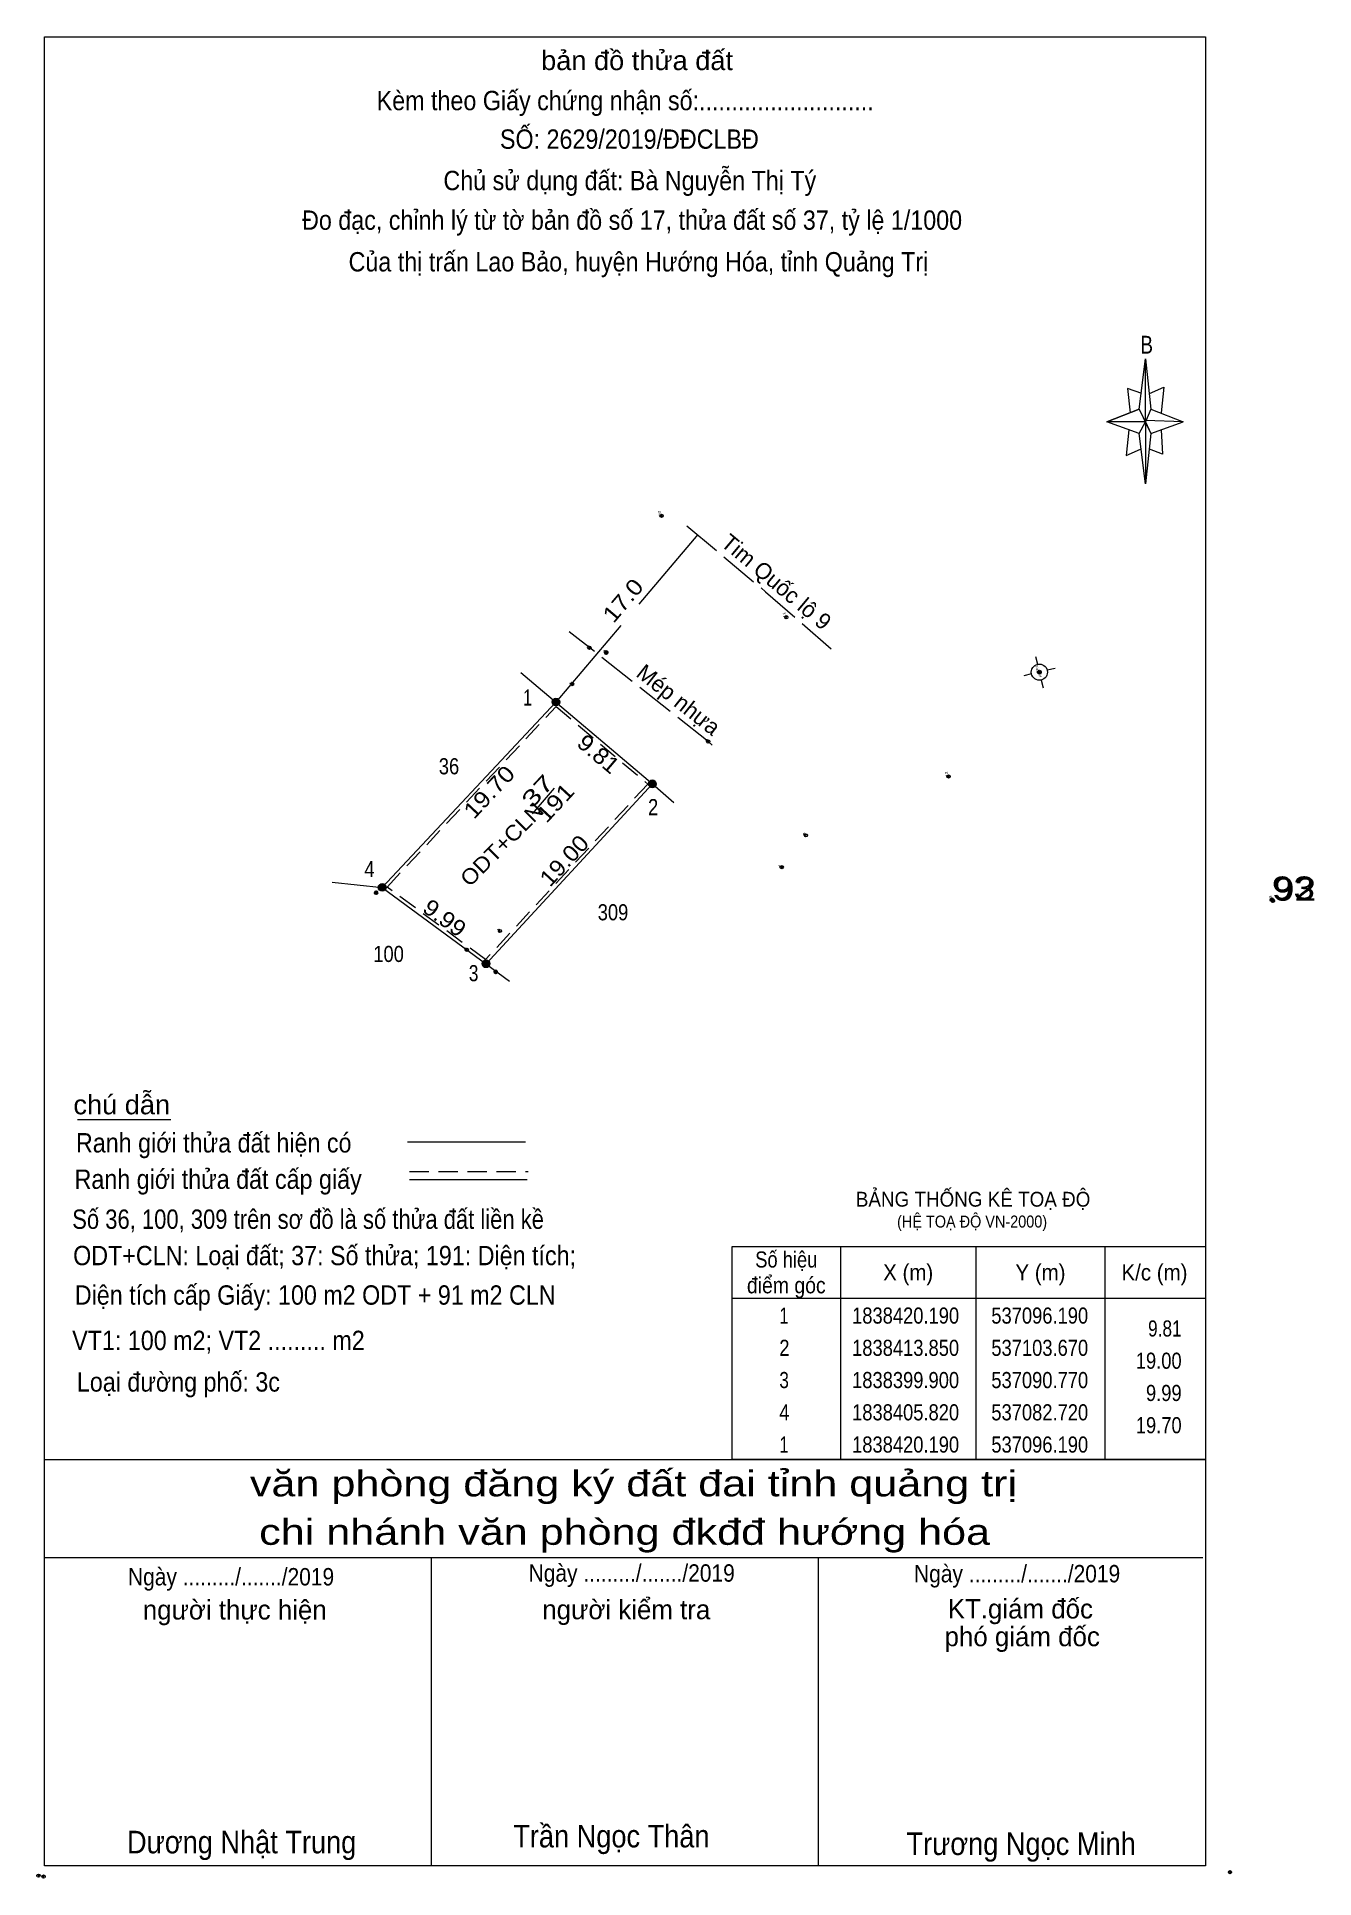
# Model space of a CAD drawing. Header units: metres. Extents: x 536691 to 537626, y 1838030 to 1838472.
# Drawn here: x 537055.9 to 537155, y 1838329 to 1838471.8 of the extents above; entities that cross this region are included whole.
import ezdxf
from ezdxf.enums import TextEntityAlignment as Align

# ---------------------------------------------------------------- set-up
doc = ezdxf.new("R2010")
doc.units = ezdxf.units.M
doc.header["$LTSCALE"] = 0.5
doc.header["$PDMODE"] = 32
doc.header["$PDSIZE"] = 0.25
doc.linetypes.add('LONG_DASHED', pattern=[7.5, 6, -1.5])
doc.linetypes.add('MEDIUM_DASHED', pattern=[4.5, 3, -1.5])
for name, color, linetype, lineweight in [('1', 7, 'MEDIUM_DASHED', 13), ('17', 7, 'Continuous', 13), ('22', 7, 'LONG_DASHED', 13), ('32', 7, 'Continuous', 13), ('5', 7, 'Continuous', 13), ('50', 7, 'Continuous', 13), ('6', 7, 'Continuous', 13), ('63', 7, 'Continuous', 13)]:
    doc.layers.add(name, color=color, linetype=linetype, lineweight=lineweight)
doc.layers.add('12', color=7, linetype='Continuous')
doc.layers.add('7', color=7, linetype='Continuous')

msp = doc.modelspace()

# ---------------------------------------------------------------- texts
at = {"layer": '1'}
for s, height, width, p in [('BẢNG THỐNG KÊ TOẠ ĐỘ ', 1.15, 0.95, (537119.44, 1838381.07)), ('(HỆ TOẠ ĐỘ VN-2000)', 0.93, 0.9, (537122.64, 1838379.45))]:
    msp.add_text(s, height=height, dxfattribs=dict(at, width=width)).set_placement(p)
at = {"layer": '12', "width": 1.25}
for s, p in [('93', (537151.69, 1838404.87)), ('92', (537151.78, 1838404.79))]:
    msp.add_text(s, height=1.8, dxfattribs=at).set_placement(p)
at = {"layer": '5'}
for s, height, width, p in [('bản đồ thửa đất', 1.5, 1.05, (537102.48, 1838469.19)), ('Kèm theo Giấy chứng nhận số:...........................', 1.5, 0.9, (537101.56, 1838466.08)), ('SỐ: 2629/2019/ĐĐCLBĐ', 1.5, 0.9, (537101.885, 1838463.09)), ('Chủ sử dụng đất: Bà Nguyễn Thị Tý', 1.5, 0.9, (537101.92, 1838459.88)), ('Đo đạc, chỉnh lý từ tờ bản đồ số 17, thửa đất số 37, tỷ lệ 1/1000 ', 1.5, 0.9, (537102.345, 1838456.81)), ('Của thị trấn Lao Bảo, huyện Hướng Hóa, tỉnh Quảng Trị', 1.5, 0.9, (537102.585, 1838453.58)), ('B', 1.378, 0.8, (537141.99, 1838447.21)), ('văn phòng đăng ký đất đai tỉnh quảng trị', 2, 1.25, (537102.205, 1838358.61)), ('chi nhánh văn phòng đkđđ hướng hóa', 2, 1.25, (537101.515, 1838354.85)), ('Ngày ........./......./2019', 1.35, 0.9, (537071.005, 1838351.7)), ('Ngày ........./......./2019', 1.35, 0.9, (537102.065, 1838351.99)), ('Ngày ........./......./2019', 1.35, 0.9, (537131.945, 1838351.94)), ('Dương Nhật Trung', 1.75, 0.9, (537071.825, 1838330.93)), ('Trần Ngọc Thân', 1.75, 0.9, (537100.49, 1838331.39)), ('Trương Ngọc Minh', 1.75, 0.9, (537132.255, 1838330.8))]:
    msp.add_text(s, height=height, dxfattribs=dict(at, width=width)).set_placement(p, align=Align.CENTER)
for s, p in [('người thực hiện', (537071.29, 1838349.06)), ('người kiểm tra', (537101.645, 1838349.08)), ('KT.giám đốc', (537132.195, 1838349.14)), ('phó giám đốc', (537132.34, 1838346.99))]:
    msp.add_text(s, height=1.5, dxfattribs=at).set_placement(p, align=Align.CENTER)
at = {"layer": '50'}
for s, width, p in [('10', 1.45, (537104.38, 1838434.63)), ('11', 1.45, (537114.05, 1838426.77)), ('2', 1.6, (537098.79, 1838424.4)), ('9', 1.6, (537100.09, 1838424.03)), ('TR1', 1.15, (537133.67, 1838422.51)), ('1', 1.6, (537097.45, 1838421.58)), ('3', 1.65, (537108, 1838417.13)), ('12', 1.4, (537126.63, 1838414.42)), ('8', 1.65, (537115.57, 1838409.86)), ('7', 1.6, (537113.7, 1838407.39)), ('13', 1.4, (537151.76, 1838404.8)), ('4', 1.6, (537091.85, 1838402.44)), ('6', 1.6, (537089.28, 1838400.99)), ('5', 1.65, (537090.88, 1838399.79))]:
    msp.add_text(s, height=0.2, rotation=103.415, dxfattribs=dict(at, width=width)).set_placement(p)
at = {"layer": '50', "width": 1.2}
msp.add_text('KC', height=0.2, rotation=103.415, dxfattribs=at).set_placement((537133.7566, 1838422.5836), align=Align.RIGHT)
at = {"layer": '6'}
for s, width, p in [('chú dẫn', 1.05, (537058.78, 1838388.23)), ('Ranh giới thửa đất hiện có ', 0.9, (537058.98, 1838385.27)), ('Ranh giới thửa đất cấp giấy', 0.9, (537058.87, 1838382.45)), ('Số 36, 100, 309 trên sơ đồ là số thửa đất liền kề', 0.85, (537058.69, 1838379.35)), ('ODT+CLN: Loại đất; 37: Số thửa; 191: Diện tích;', 0.9, (537058.76, 1838376.53)), ('Diện tích cấp Giấy: 100 m2 ODT + 91 m2 CLN', 0.9, (537058.89, 1838373.47)), ('VT1: 100 m2; VT2 ......... m2', 0.9, (537058.69, 1838369.95)), ('Loại đường phố: 3c', 0.9, (537059.05, 1838366.73))]:
    msp.add_text(s, height=1.5, dxfattribs=dict(at, width=width)).set_placement(p)
at = {"layer": '63'}
for s, rotation, p in [('Tim Quốc lộ 9', 320.047, (537112.8837, 1838429.031)), ('Mép nhựa', 321.685, (537105.3125, 1838419.887))]:
    msp.add_text(s, height=1.25, rotation=rotation, dxfattribs=at).set_placement(p, align=Align.CENTER)
for s, height, rotation, width, p in [('17.0', 1.25, 49.785, 1.15, (537101.8684, 1838427.6665)), ('9.81', 1.25, 319.716, 1.1, (537099.0809, 1838415.6957)), ('19.70', 1.25, 46.852, 1.15, (537091.4728, 1838412.7926)), ('37', 1.25, 47.239, 1.45, (537095.2361, 1838412.8607)), ('191', 1.25, 47.239, 1.2, (537096.5912, 1838411.9657)), ('ODT+CLN', 1.2, 45.065, 1.1, (537092.4245, 1838408.7312)), ('19.00', 1.25, 47.239, 1.1, (537097.2935, 1838407.4757)), ('9.99', 1.25, 323.669, 1.1, (537087.1947, 1838402.9508))]:
    msp.add_text(s, height=height, rotation=rotation, dxfattribs=dict(at, width=width)).set_placement(p, align=Align.CENTER)
for s, width, p in [(' 1', 0.75, (537094.34, 1838419.92)), ('36', 0.85, (537088.69, 1838414.59)), (' 2', 0.85, (537104.12, 1838411.42)), (' 4', 0.85, (537082.13, 1838406.62)), ('309', 0.85, (537101.8, 1838403.27)), ('100', 0.85, (537084.4, 1838400.04)), (' 3', 0.8, (537090.18, 1838398.55)), ('9.81', 0.8, (537144.7, 1838371)), ('19.00', 0.85, (537144.7, 1838368.5)), ('9.99', 0.85, (537144.7, 1838366)), ('19.70', 0.85, (537144.7, 1838363.5))]:
    msp.add_text(s, height=1.25, dxfattribs=dict(at, width=width)).set_placement(p, align=Align.RIGHT)
for s, width, p in [('Số hiệu', 0.85, (537114.05, 1838376.35)), ('X (m)', 0.95, (537123.5, 1838375.35)), ('Y (m)', 0.95, (537133.755, 1838375.35)), ('K/c (m)', 0.95, (537142.595, 1838375.35)), ('điểm góc', 0.9, (537114.05, 1838374.35)), (' 1', 0.75, (537113.7, 1838372)), ('1838420.190', 0.85, (537123.3, 1838372)), ('537096.190', 0.85, (537133.7, 1838372)), (' 2', 0.85, (537113.705, 1838369.5)), ('1838413.850', 0.85, (537123.3, 1838369.5)), ('537103.670', 0.85, (537133.7, 1838369.5)), (' 3', 0.8, (537113.695, 1838367)), ('1838399.900', 0.85, (537123.3, 1838367)), ('537090.770', 0.85, (537133.7, 1838367)), (' 4', 0.85, (537113.7, 1838364.5)), ('1838405.820', 0.85, (537123.3, 1838364.5)), ('537082.720', 0.85, (537133.7, 1838364.5)), (' 1', 0.75, (537113.7, 1838362)), ('1838420.190', 0.85, (537123.3, 1838362)), ('537096.190', 0.85, (537133.7, 1838362))]:
    msp.add_text(s, height=1.25, dxfattribs=dict(at, width=width)).set_placement(p, align=Align.CENTER)

# ---------------------------------------------------------------- hatches: boundary and pattern name
at = {"layer": '50'}
msp.add_hatch(color=256, dxfattribs=at).paths.add_polyline_path([(537133.817, 1838422.5454, 1), (537133.5252, 1838422.4758, 1)])
at = {"layer": '63'}
for points in [[(537096.49, 1838420.19, 1), (537095.89, 1838420.19, 1)], [(537103.97, 1838413.85, 1), (537103.37, 1838413.85, 1)], [(537083.02, 1838405.82, 1), (537082.42, 1838405.82, 1)], [(537091.07, 1838399.9, 1), (537090.47, 1838399.9, 1)]]:
    msp.add_hatch(color=256, dxfattribs=at).paths.add_polyline_path(points)

# ---------------------------------------------------------------- linework, layer by layer
at = {"layer": '1'}
msp.add_lwpolyline([(537096.21, 1838419.85), (537103.31, 1838413.83), (537090.74, 1838400.23), (537083.1, 1838405.85)], close=True, dxfattribs=at)
at = {"layer": '17'}
msp.add_line((537059.09, 1838387.84), (537066.33, 1838387.84), dxfattribs=at)
at = {"layer": '22'}
msp.add_lwpolyline([(537108.3, 1838416.84), (537108, 1838417.13), (537097.22, 1838425.64)], dxfattribs=at)
at = {"layer": '32'}
for p, q in [((537082.72, 1838405.82), (537096.19, 1838420.19)), ((537090.77, 1838399.9), (537103.67, 1838413.85)), ((537078.83, 1838406.23), (537082.72, 1838405.82)), ((537082.72, 1838405.82), (537092.59, 1838398.56))]:
    msp.add_line(p, q, dxfattribs=at)
at = {"layer": '5'}
for p, q in [((537141.41, 1838442.91), (537141.91, 1838446.81)), ((537142.31, 1838442.91), (537144.81, 1838441.91)), ((537141.41, 1838441.01), (537138.91, 1838441.91)), ((537142.31, 1838441.01), (537141.91, 1838437.11)), ((537143.11, 1838441.31), (537143.21, 1838439.41)), ((537143.21, 1838439.41), (537142.21, 1838439.81)), ((537056.55, 1838361.47), (537146.55, 1838361.47)), ((537056.55, 1838353.87), (537146.35, 1838353.87)), ((537056.55, 1838353.87), (537146.35, 1838353.87)), ((537056.55, 1838353.87), (537146.35, 1838353.87)), ((537086.55, 1838329.97), (537086.55, 1838353.87)), ((537116.55, 1838329.97), (537116.55, 1838353.87))]:
    msp.add_line(p, q, dxfattribs=at)
for points in [[(537056.55, 1838471.77), (537146.55, 1838471.77), (537146.55, 1838329.97), (537056.55, 1838329.97)], [(537141.91, 1838446.81), (537142.31, 1838442.91), (537141.91, 1838441.91)], [(537141.91, 1838441.91), (537138.91, 1838441.91), (537141.41, 1838442.91), (537142.31, 1838441.01), (537144.81, 1838441.91), (537141.91, 1838442.01)], [(537141.91, 1838441.91), (537141.91, 1838437.11), (537141.41, 1838441.01)]]:
    msp.add_lwpolyline(points, close=True, dxfattribs=at)
for points in [[(537141.61, 1838444.11), (537140.51, 1838444.51), (537140.71, 1838442.61)], [(537142.21, 1838444.11), (537143.31, 1838444.61), (537143.11, 1838442.61)], [(537141.91, 1838441.91), (537141.41, 1838442.91), (537138.91, 1838441.91)], [(537140.61, 1838441.31), (537140.41, 1838439.31), (537141.51, 1838439.81)], [(537141.91, 1838441.91), (537142.31, 1838441.01), (537144.81, 1838441.91)], [(537146.55, 1838329.97), (537056.55, 1838329.97), (537056.55, 1838353.87)]]:
    msp.add_lwpolyline(points, dxfattribs=at)
for p in [(537056.07, 1838329.2), (537056.47, 1838329.13)]:
    msp.add_point(p, dxfattribs=at)
at = {"layer": '50'}
for p, q in [((537133.38, 1838423.73), (537133.53, 1838423.12)), ((537133.06, 1838422.37), (537132.46, 1838422.22)), ((537134.89, 1838422.8), (537134.28, 1838422.66)), ((537133.82, 1838421.9), (537133.96, 1838421.29))]:
    msp.add_line(p, q, dxfattribs=at)
for radius in [0.625, 0.15]:
    msp.add_circle((537133.6711, 1838422.5106), radius, dxfattribs=at)
for p in [(537104.38, 1838434.63), (537114.05, 1838426.77), (537098.79, 1838424.4), (537100.09, 1838424.03), (537097.45, 1838421.58), (537108, 1838417.13), (537126.63, 1838414.42), (537115.57, 1838409.86), (537113.7, 1838407.39), (537151.76, 1838404.8), (537091.85, 1838402.44), (537089.28, 1838400.99), (537090.88, 1838399.79)]:
    msp.add_point(p, dxfattribs=at)
at = {"layer": '6'}
for p, q in [((537084.69, 1838386.1), (537093.83, 1838386.1)), ((537084.83, 1838383.17), (537093.97, 1838383.17))]:
    msp.add_line(p, q, dxfattribs=at)
at = {"layer": '6', "linetype": 'MEDIUM_DASHED'}
msp.add_line((537084.83, 1838383.79), (537094.03, 1838383.79), dxfattribs=at)
at = {"layer": '6'}
msp.add_point((537148.45, 1838329.47), dxfattribs=at)
at = {"layer": '63'}
for p, q in [((537107.18, 1838433.19), (537102.61, 1838427.79)), ((537101.21, 1838426.13), (537096.18, 1838420.18)), ((537093.48, 1838422.49), (537103.67, 1838413.85)), ((537096.05, 1838413.52), (537094.35, 1838411.53)), ((537103.67, 1838413.85), (537105.34, 1838412.4)), ((537118.25, 1838377.97), (537118.25, 1838361.47)), ((537128.75, 1838377.97), (537128.75, 1838361.47)), ((537138.75, 1838377.97), (537138.75, 1838361.47)), ((537109.85, 1838373.97), (537146.55, 1838373.97))]:
    msp.add_line(p, q, dxfattribs=at)
at = {"layer": '63', "linetype": 'LONG_DASHED'}
msp.add_lwpolyline([(537106.34, 1838433.86), (537112.44, 1838428.75), (537117.96, 1838423.95)], dxfattribs=at)
at = {"layer": '63'}
msp.add_lwpolyline([(537109.85, 1838377.97), (537146.55, 1838377.97), (537146.55, 1838361.47), (537109.85, 1838361.47)], close=True, dxfattribs=at)
for centre in [(537096.19, 1838420.19), (537103.67, 1838413.85), (537082.72, 1838405.82), (537090.77, 1838399.9)]:
    msp.add_circle(centre, 0.3, dxfattribs=at)
at = {"layer": '7'}
for p in [(537100.09, 1838424.03), (537082.25, 1838405.41), (537151.69, 1838404.87), (537151.78, 1838404.79), (537091.52, 1838399.27)]:
    msp.add_point(p, dxfattribs=at)

msp.set_redraw_order([(e.dxf.handle, doc.entitydb.next_handle()) for e in msp.query("TEXT MTEXT ATTDEF DIMENSION ARC_DIMENSION")])  # texts and dimensions are drawn at this point

doc.saveas('drawing.dxf')
